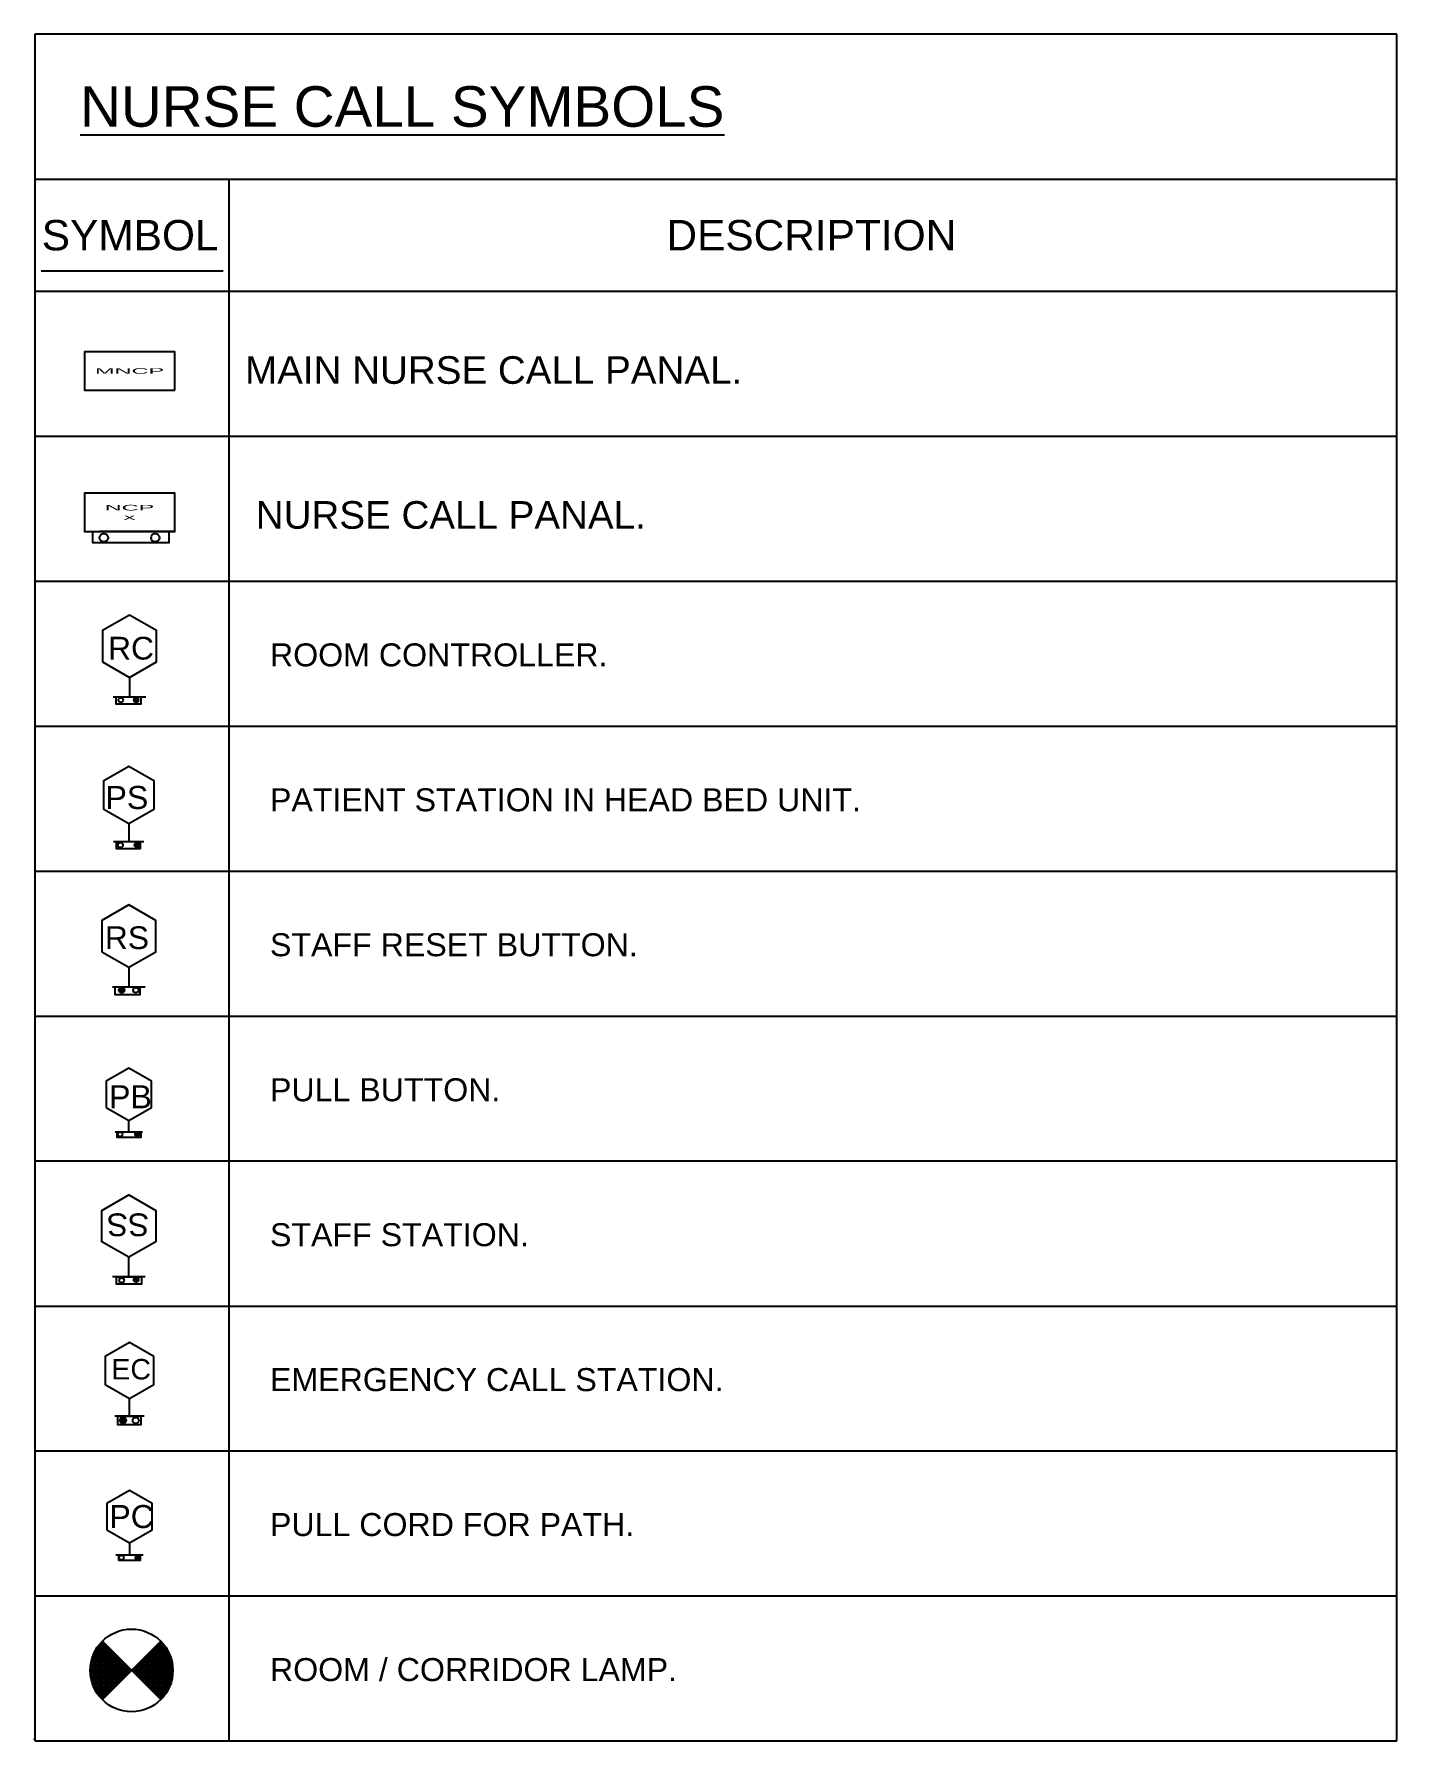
# Model space of a CAD drawing. Extents: x -15 to 255, y 313 to 399.
# Drawn here: x 160.8 to 172.94, y 347.09 to 362.29 of the extents above; entities that cross this region are included whole.
import ezdxf

# ---------------------------------------------------------------- set-up
doc = ezdxf.new("R2010")
doc.units = 0
doc.header["$LTSCALE"] = 0.15
doc.layers.get('0').update_dxf_attribs({"color": 252})
for name, color, linetype in [('0 sockets', 252, 'Continuous'), ('12041-EX-XEG001$0$06048-XEG001$0$E-COMM-IDEN', 140, 'Continuous'), ('E-LC-ACCESS-LEGEND', 1, 'Continuous'), ('E-LC-FIRE -Text', 2, 'Continuous'), ('E-LC-FIRE-ANNO-TEXT', 2, 'Continuous'), ('E-LC-Tele & Data -Table', 230, 'Continuous'), ('E-NURS', 4, 'Continuous'), ('ELEC-COMMENTS', 2, 'Continuous')]:
    doc.layers.add(name, color=color, linetype=linetype)
doc.styles.add('ARIAL', font='SAS_____.PFB', dxfattribs={"width": 3, "height": 0.3})
pattern_1 = [(0, (0, 0), (0, 6.985), [5.08, -1.905]), (90, (0, 0), (-6.985, 4e-16), [5.08, -1.905])]
pattern_2 = [(0, (0, 0), (0, 6.985), [5.08, -1.905]), (90, (0, 0), (-6.985, 4e-16), [5.08, -1.905])]

msp = doc.modelspace()

# ---------------------------------------------------------------- texts
at = {"layer": 'E-LC-ACCESS-LEGEND', "color": 2, "lineweight": 20, "style": 'ARIAL'}
for s, p in [('MAIN NURSE CALL PANAL.', (162.679, 359.18)), (' NURSE CALL PANAL.', (162.679, 357.889))]:
    msp.add_text(s, height=0.2459, dxfattribs=at).set_placement(p)
at = {"layer": 'E-LC-FIRE -Text', "color": 2, "style": 'ARIAL'}
for s, height, p in [('%%UNURSE CALL SYMBOLS', 0.36066, (161.209, 361.47)), ('SYMBOL', 0.2705, (160.868, 360.369)), ('DESCRIPTION', 0.27049, (166.432, 360.369)), ('ROOM CONTROLLER.', 0.20492, (162.901, 356.663)), ('PATIENT STATION IN HEAD BED UNIT.', 0.20492, (162.901, 355.372)), ('STAFF RESET BUTTON.', 0.20492, (162.901, 354.081)), ('PULL BUTTON.', 0.20492, (162.901, 352.789)), ('STAFF STATION.', 0.20492, (162.901, 351.498)), ('EMERGENCY CALL STATION.', 0.20492, (162.901, 350.207)), ('PULL CORD FOR PATH.', 0.20492, (162.901, 348.916)), ('ROOM / CORRIDOR LAMP.', 0.20492, (162.901, 347.624))]:
    msp.add_text(s, height=height, dxfattribs=at).set_placement(p)

# ---------------------------------------------------------------- blocks, each defined once
blk = doc.blocks.new('ROOM-CORRIDOR LAMP')
at = {"layer": 'E-NURS'}
h = blk.add_hatch(dxfattribs=at)
h.set_pattern_fill('ANGLE', color=256, style=0)
h.set_pattern_definition(pattern_1)
h.paths.add_polyline_path([(144.3, 144.3, 0.414214), (-144.3, 144.3), (0, 0)])
h = blk.add_hatch(dxfattribs=at)
h.set_pattern_fill('ANGLE', color=256, style=0)
h.set_pattern_definition(pattern_1)
h.paths.add_polyline_path([(0, 0), (-144.3, -144.3, 0.414214), (144.3, -144.3)])
blk.add_line((144.3, 144.3), (-144.3, -144.3), dxfattribs=at)
blk.add_lwpolyline([(-144.3, 144.3), (144.3, -144.3)], dxfattribs=at)
blk.add_circle((0, 0), 204.1, dxfattribs=at)
blk = doc.blocks.new('*U81')
h = blk.add_hatch(color=2)
h.dxf.hatch_style = 1
h.paths.add_polyline_path([(-64, 35, 1), (-119, 35, 1)])
at = {"color": 3}
blk.add_lwpolyline([(-128, 0), (137, 0), (137, 72), (-128, 72)], close=True, dxfattribs=at)
for centre in [(-91, 35), (91, 35)]:
    blk.add_circle(centre, 27.3, dxfattribs=at)
at = {"layer": 'E-NURS', "ltscale": 0.8}
for p, q in [((-164, 0, 0), (164, 0, 0)), ((0, -196, 0), (0, 0, 0))]:
    blk.add_line(p, q, dxfattribs=at)
at = {"layer": 'E-NURS', "elevation": 0}
blk.add_lwpolyline([(-271, -352), (0, -196), (271, -352), (271, -665), (0, -821), (-271, -665)], close=True, dxfattribs=at)
at = {"layer": 'E-NURS', "color": 3, "linetype": 'Continuous', "style": 'ARIAL'}
blk.add_text('PS', height=250, rotation=180, dxfattribs=at).set_placement((253, -357, 0))
blk = doc.blocks.new('*U75')
h = blk.add_hatch()
h.set_pattern_fill('ANGLE', color=3)
h.set_pattern_definition(pattern_2)
h.paths.add_polyline_path([(60, 72, 1), (9, 72, 1)])
at = {"color": 3}
blk.add_lwpolyline([(0, 123), (79, 123), (79, -147), (0, -147)], close=True, dxfattribs=at)
for centre in [(34, 72), (34, -96)]:
    blk.add_circle(centre, 25.3, dxfattribs=at)
at = {"layer": 'E-NURS', "ltscale": 0.8}
for p, q in [((-212, 0, 0), (0, 0, 0)), ((0, -177, 0), (0, 177, 0))]:
    blk.add_line(p, q, dxfattribs=at)
at = {"layer": 'E-NURS', "elevation": 0}
blk.add_lwpolyline([(-381, -293), (-212, 0), (-381, 293), (-720, 293), (-889, 0), (-720, -293)], close=True, dxfattribs=at)
at = {"layer": 'E-NURS', "color": 3, "linetype": 'Continuous', "style": 'ARIAL'}
blk.add_text('RC', height=246.9, rotation=90, dxfattribs=at).set_placement((-406, -233, 0))
blk = doc.blocks.new('*U77')
h = blk.add_hatch()
h.set_pattern_fill('ANGLE', color=4)
h.set_pattern_definition(pattern_2)
h.paths.add_polyline_path([(67, -77, 1), (8, -77, 1)])
at = {"color": 3}
blk.add_lwpolyline([(0, 119), (89, 119), (89, -148), (0, -148)], close=True, dxfattribs=at)
for centre in [(37, 77), (37, -77)]:
    blk.add_circle(centre, 29.3, dxfattribs=at)
at = {"layer": 'E-NURS', "ltscale": 0.8}
for p, q in [((-212, 0, 0), (0, 0, 0)), ((0, -177, 0), (0, 177, 0))]:
    blk.add_line(p, q, dxfattribs=at)
at = {"layer": 'E-NURS', "elevation": 0}
blk.add_lwpolyline([(-381, -293), (-212, 0), (-381, 293), (-720, 293), (-889, 0), (-720, -293)], close=True, dxfattribs=at)
at = {"layer": 'E-NURS', "color": 3, "linetype": 'Continuous', "style": 'ARIAL'}
blk.add_text('RS', height=246.9, rotation=90, dxfattribs=at).set_placement((-410, -259, 0))
blk = doc.blocks.new('*U70')
h = blk.add_hatch(color=5)
h.dxf.hatch_style = 1
h.paths.add_polyline_path([(118, -28, 1), (69, -28, 1)])
at = {"color": 3}
blk.add_lwpolyline([(-125, 0), (132, 0), (132, -62), (-125, -62)], close=True, dxfattribs=at)
for centre in [(-93, -28), (93, -28)]:
    blk.add_circle(centre, 24.8, dxfattribs=at)
at = {"layer": 'E-NURS', "ltscale": 0.8}
for p, q in [((0, 0, 0), (0, 123, 0)), ((-149, 0, 0), (149, 0, 0))]:
    blk.add_line(p, q, dxfattribs=at)
at = {"layer": 'E-NURS', "elevation": 0}
blk.add_lwpolyline([(-246, 265), (0, 123), (246, 265), (246, 549), (0, 692), (-246, 549)], close=True, dxfattribs=at)
at = {"layer": 'E-NURS', "color": 3, "linetype": 'Continuous', "style": 'ARIAL'}
blk.add_text('PB', height=250, dxfattribs=at).set_placement((-214, 256, 0))
blk = doc.blocks.new('*U68')
h = blk.add_hatch()
h.set_pattern_fill('ANGLE', color=2)
h.set_pattern_definition(pattern_2)
h.paths.add_polyline_path([(3.5, 40, 1), (29.6, 40, 1)])
at = {"color": 3}
blk.add_lwpolyline([(0, 69.1), (40.8, 69.1), (40.8, -65.9), (0, -65.9)], close=True, dxfattribs=at)
for centre in [(16.5, 40), (19.6, -38.6)]:
    blk.add_circle(centre, 13.1, dxfattribs=at)
at = {"layer": 'E-NURS', "ltscale": 0.8}
for p, q in [((0, 0, 0), (-105.8, 0, 0)), ((0, 88.7, 0), (0, -88.7, 0))]:
    blk.add_line(p, q, dxfattribs=at)
at = {"layer": 'E-NURS', "elevation": 0}
blk.add_lwpolyline([(-190.5, 146.7), (-105.8, 0), (-190.5, -146.7), (-359.9, -146.7), (-444.5, 0), (-359.9, 146.7)], close=True, dxfattribs=at)
at = {"layer": 'E-NURS', "color": 3, "linetype": 'Continuous', "style": 'ARIAL'}
blk.add_text('SS', height=123.45, rotation=270, dxfattribs=at).set_placement((-344, 111, 0))
blk = doc.blocks.new('*U79')
h = blk.add_hatch(color=6)
h.dxf.hatch_style = 1
h.paths.add_polyline_path([(80, -72, 1), (13, -72, 1)])
at = {"color": 3}
blk.add_lwpolyline([(0, 124), (94, 124), (94, -127), (0, -127)], close=True, dxfattribs=at)
for centre in [(47, 68), (47, -72)]:
    blk.add_circle(centre, 33.6, dxfattribs=at)
at = {"layer": 'E-NURS', "ltscale": 0.8}
for p, q in [((0, 0, 0), (-191, 0, 0)), ((0, 160, 0), (0, -160, 0))]:
    blk.add_line(p, q, dxfattribs=at)
at = {"layer": 'E-NURS', "elevation": 0}
blk.add_lwpolyline([(-648, 264), (-800, 0), (-648, -264), (-343, -264), (-191, 0), (-343, 264)], close=True, dxfattribs=at)
at = {"layer": 'E-NURS', "color": 3, "linetype": 'Continuous', "style": 'ARIAL'}
blk.add_text('EC', height=222.2, rotation=90, dxfattribs=at).set_placement((-399, -198, 0))
blk = doc.blocks.new('*U73')
h = blk.add_hatch(color=3)
h.dxf.hatch_style = 1
h.paths.add_polyline_path([(113, -29, 1), (63, -29, 1)])
at = {"color": 3}
blk.add_lwpolyline([(-117, 0), (115, 0), (115, -59), (-117, -59)], close=True, dxfattribs=at)
for centre in [(-88, -29), (88, -29)]:
    blk.add_circle(centre, 24.9, dxfattribs=at)
at = {"layer": 'E-NURS', "ltscale": 0.8}
for p, q in [((0, 131, 0), (0, 0, 0)), ((-149, 0, 0), (149, 0, 0))]:
    blk.add_line(p, q, dxfattribs=at)
at = {"layer": 'E-NURS', "elevation": 0}
blk.add_lwpolyline([(-246, 273), (0, 131), (246, 273), (246, 557), (0, 700), (-246, 557)], close=True, dxfattribs=at)
at = {"layer": 'E-NURS', "color": 3, "linetype": 'Continuous', "style": 'ARIAL'}
blk.add_text('PC', height=250, rotation=360, dxfattribs=at).set_placement((-220, 292, 0))
blk = doc.blocks.new('MAIN BURSE CALL PANAL')
at = {"layer": 'E-NURS'}
blk.add_lwpolyline([(0.402, 0), (0.402, 0.342), (-0.402, 0.342), (-0.402, 0)], close=True, dxfattribs=at)
at = {"layer": 'E-NURS', "color": 3, "insert": (0, 0.171), "char_height": 0.05, "width": 0.58004, "attachment_point": 5, "style": 'ARIAL'}
blk.add_mtext('MNCP ', dxfattribs=at)
blk = doc.blocks.new('NURSE CALL PANAL')
h = blk.add_hatch()
h.set_pattern_fill('ANGLE', color=2)
h.set_pattern_definition(pattern_2)
h.paths.add_polyline_path([(0.266, -0.055, 1), (0.192, -0.055, 1)])
at = {"color": 3}
for points in [[(-0.326, 0), (0.349, 0), (0.349, -0.101), (-0.326, -0.101)], [(-0.271, 0), (0.402, 0), (0.402, 0), (-0.271, 0)]]:
    blk.add_lwpolyline(points, close=True, dxfattribs=at)
for centre in [(-0.229, -0.055), (0.229, -0.055)]:
    blk.add_circle(centre, 0.0373, dxfattribs=at)
at = {"layer": 'E-NURS'}
blk.add_lwpolyline([(0.402, 0), (0.402, 0.342), (-0.402, 0.342), (-0.402, 0)], close=True, dxfattribs=at)
at = {"layer": 'E-NURS', "color": 3, "insert": (0, 0.171), "char_height": 0.05, "width": 0.40844, "attachment_point": 5, "style": 'ARIAL'}
blk.add_mtext('NCP x', dxfattribs=at)

# ---------------------------------------------------------------- linework, layer by layer
at = {"layer": '12041-EX-XEG001$0$06048-XEG001$0$E-COMM-IDEN', "linetype": 'Continuous'}
msp.add_lwpolyline([(160.8, 347.11), (160.8, 347.102)], dxfattribs=at)
at = {"layer": 'E-LC-FIRE-ANNO-TEXT', "linetype": 'Continuous'}
msp.add_line((160.864, 360.185), (162.485, 360.185), dxfattribs=at)
at = {"layer": 'E-LC-Tele & Data -Table', "color": 230}
for p, q in [((172.938, 362.295), (160.807, 362.295)), ((172.938, 347.091), (172.938, 362.295))]:
    msp.add_line(p, q, dxfattribs=at)
for points in [[(160.807, 362.295), (160.807, 347.091)], [(160.807, 361.004), (172.938, 361.004)], [(162.534, 361.004), (162.534, 347.091)], [(160.807, 360.004), (172.938, 360.004)], [(160.807, 358.713), (172.938, 358.713)], [(160.807, 357.422), (172.938, 357.422)], [(160.807, 356.13), (172.938, 356.13)], [(160.807, 354.839), (172.938, 354.839)], [(160.807, 353.548), (172.938, 353.548)], [(160.807, 352.257), (172.938, 352.257)], [(160.807, 350.965), (172.938, 350.965)], [(160.807, 349.674), (172.938, 349.674)], [(160.807, 348.383), (172.938, 348.383)], [(160.807, 347.091), (172.938, 347.091)]]:
    msp.add_lwpolyline(points, dxfattribs=at)

# ---------------------------------------------------------------- block references
at = {"layer": '0 sockets', "color": 3}
for name, p in [('MAIN BURSE CALL PANAL', (161.65, 359.123)), ('NURSE CALL PANAL', (161.65, 357.864))]:
    msp.add_blockref(name, p, dxfattribs=at)
at = {"layer": 'E-NURS'}
for name, p, xscale, yscale, zscale, rotation in [('*U81', (161.643, 355.1), 0.0008196714511301471, 0.0008196714511301471, 0.0008196714511301471, 180.0000000019864), ('*U68', (161.643, 351.226), 0.001639342902260456, 0.001639342902260456, 0.001639342902260456, 270), ('*U79', (161.65, 349.984), 0.0008196714511301471, 0.0008196714511301471, 0.0008196714511301471, 270), ('ROOM-CORRIDOR LAMP', (161.668, 347.719), 0.001803277192486324, 0.001803277192486324, 0.001803277192486324, 90)]:
    msp.add_blockref(name, p, dxfattribs=dict(at, xscale=xscale, yscale=yscale, zscale=zscale, rotation=rotation))
at = {"layer": 'ELEC-COMMENTS', "xscale": 0.0008196714511301471, "yscale": 0.0008196714511301471, "zscale": 0.0008196714511301471}
for name, p, rotation in [('*U75', (161.65, 356.391), 269.9999999999999), ('*U77', (161.643, 353.809), 270)]:
    msp.add_blockref(name, p, dxfattribs=dict(at, rotation=rotation))
for name, p in [('*U70', (161.643, 352.517)), ('*U73', (161.65, 348.748))]:
    msp.add_blockref(name, p, dxfattribs=at)

msp.set_redraw_order([(e.dxf.handle, doc.entitydb.next_handle()) for e in msp.query("TEXT MTEXT ATTDEF DIMENSION ARC_DIMENSION")])  # texts and dimensions are drawn at this point

doc.saveas('drawing.dxf')
